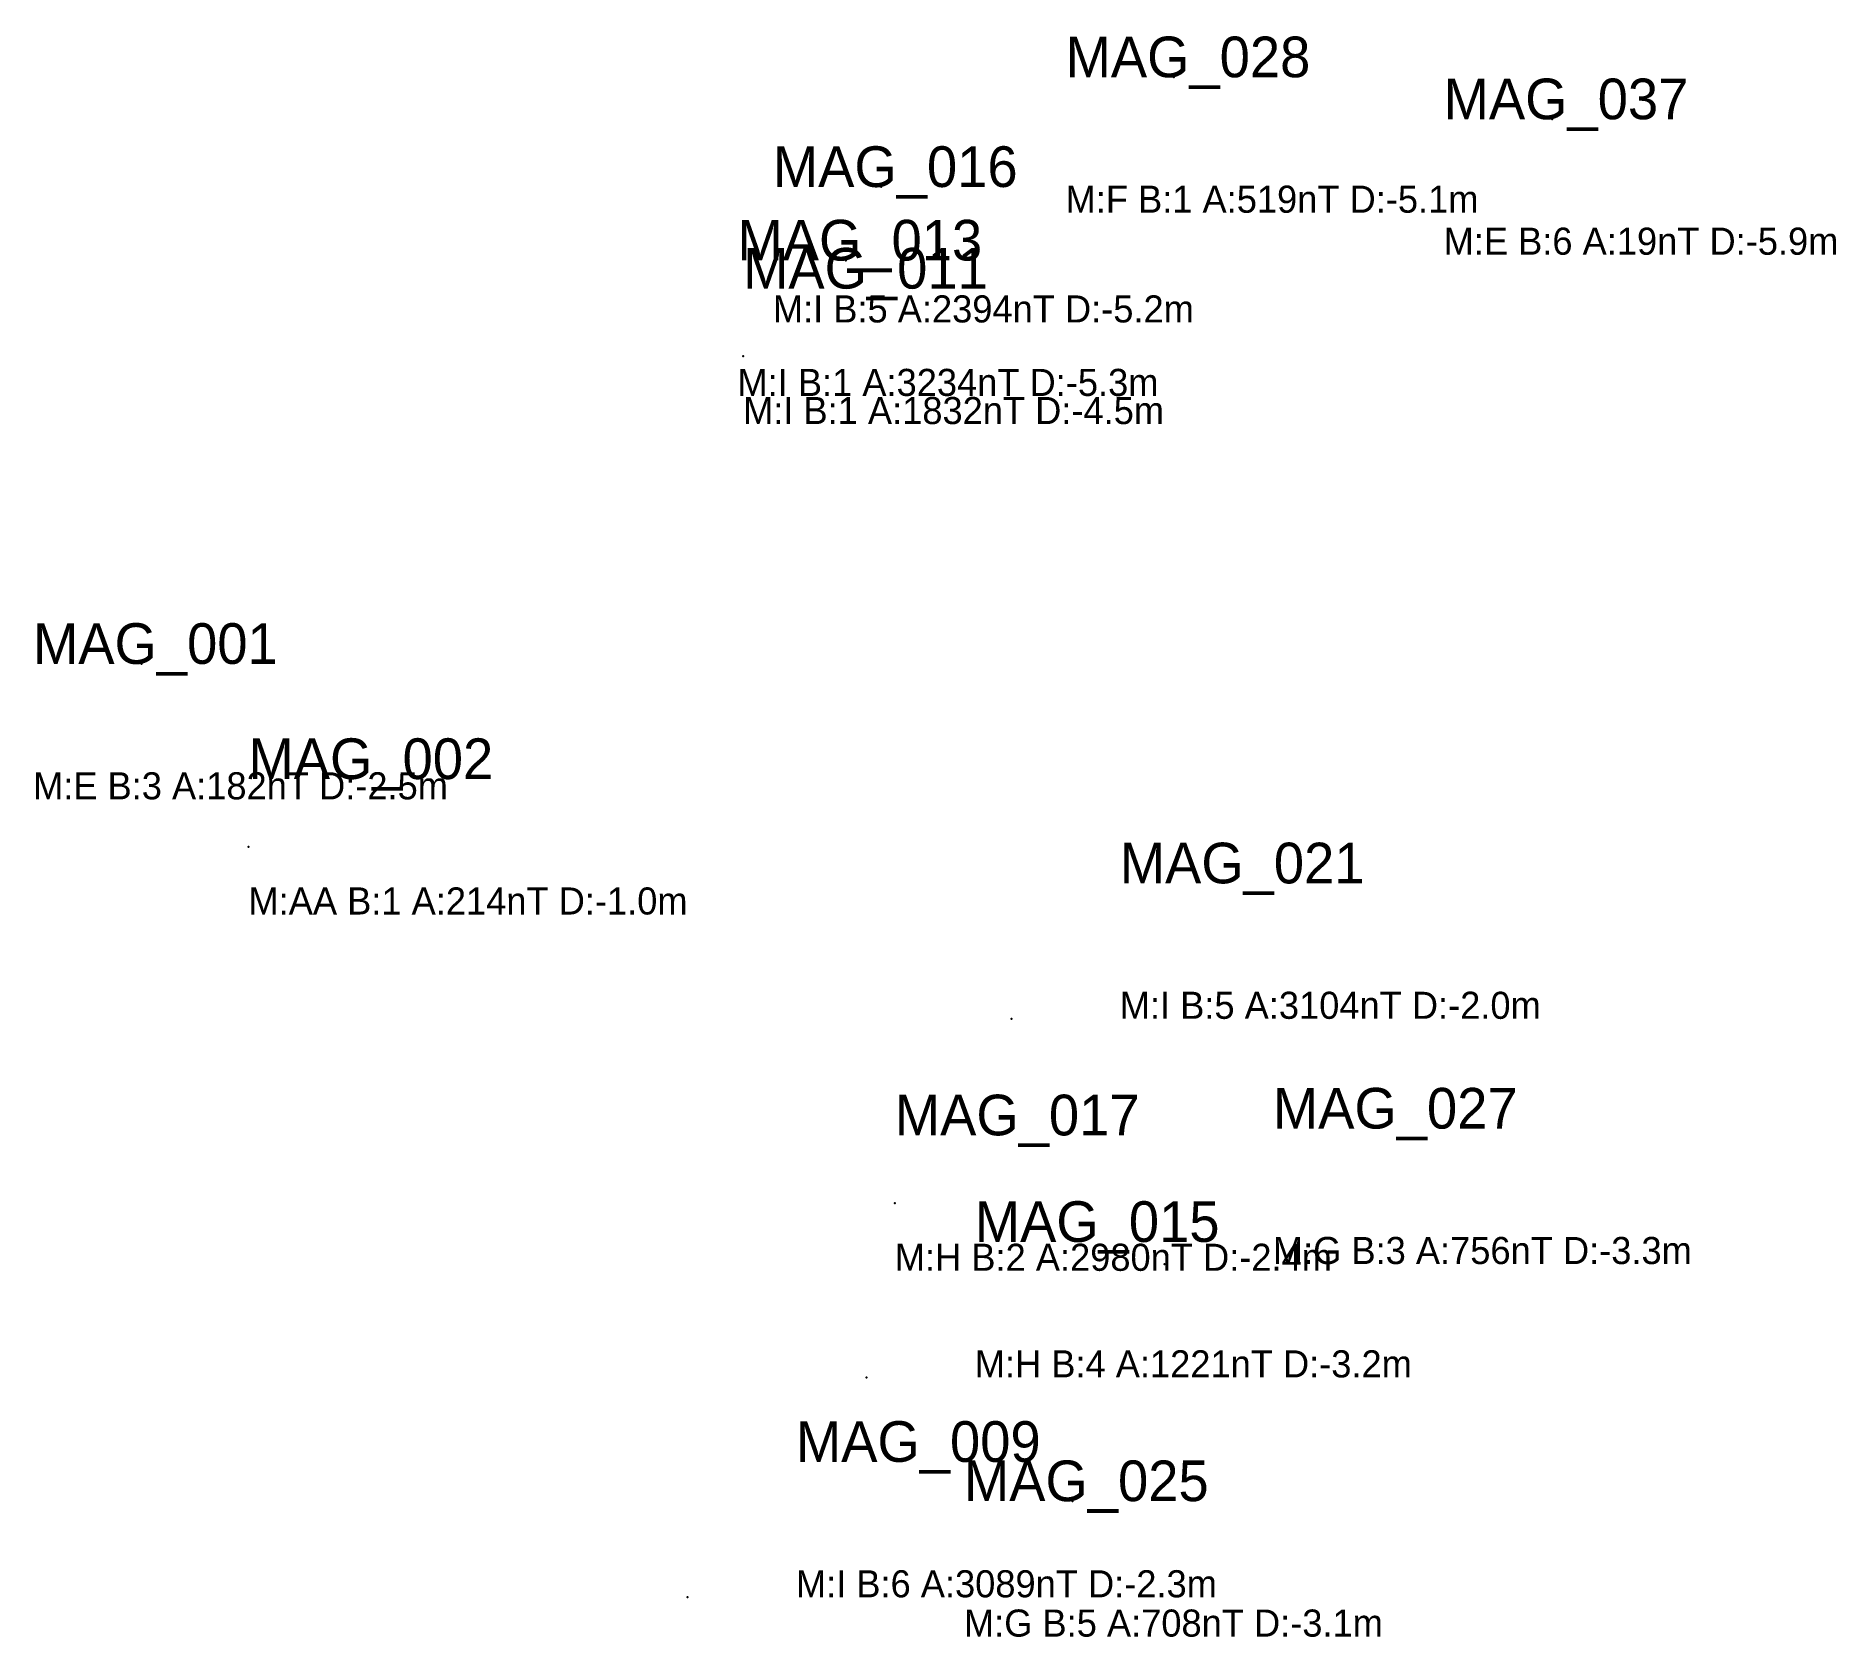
# Model space of a CAD drawing. Extents: x 536269 to 537717, y 710316 to 710987.
# Drawn here: x 536269 to 536401.9, y 710868.5 to 710986.7 of the extents above; entities that cross this region are included whole.
import ezdxf

# ---------------------------------------------------------------- set-up
doc = ezdxf.new("R2010")
doc.units = 0
for name, color, linetype in [('DEBRIS', 30, 'CONTINUOUS'), ('NAVIGATION_BUOY', 150, 'CONTINUOUS'), ('UNDEFINED_CONSTRUCTION', 5, 'CONTINUOUS'), ('UNDEFINED_OBJECTS', 6, 'CONTINUOUS')]:
    doc.layers.add(name, color=color, linetype=linetype)

msp = doc.modelspace()

# ---------------------------------------------------------------- texts
at = {"layer": 'DEBRIS'}
for s, height, p in [('MAG_037', 3, (536372.913, 710980.525)), ('M:E B:6 A:19nT D:-5.9m', 2, (536372.913, 710970.525)), ('MAG_001', 3, (536268.813, 710940.325)), ('MAG_002', 3, (536284.713, 710931.825)), ('M:E B:3 A:182nT D:-2.5m', 2, (536268.813, 710930.325)), ('M:AA B:1 A:214nT D:-1.0m', 2, (536284.713, 710921.825))]:
    msp.add_text(s, height=height, dxfattribs=at).set_placement(p)
at = {"layer": 'NAVIGATION_BUOY'}
for s, height, p in [('MAG_028', 3, (536345.013, 710983.625)), ('M:F B:1 A:519nT D:-5.1m', 2, (536345.013, 710973.625))]:
    msp.add_text(s, height=height, dxfattribs=at).set_placement(p)
at = {"layer": 'UNDEFINED_CONSTRUCTION'}
for s, height, p in [('MAG_021', 3, (536349.013, 710924.125)), ('M:I B:5 A:3104nT D:-2.0m', 2, (536349.013, 710914.125)), ('MAG_017', 3, (536332.413, 710905.525)), ('MAG_027', 3, (536360.313, 710906.025)), ('MAG_015', 3, (536338.313, 710897.658)), ('M:G B:3 A:756nT D:-3.3m', 2, (536360.313, 710896.025)), ('M:H B:2 A:2980nT D:-2.4m', 2, (536332.413, 710895.525)), ('M:H B:4 A:1221nT D:-3.2m', 2, (536338.313, 710887.658)), ('MAG_009', 3, (536325.113, 710881.425)), ('MAG_025', 3, (536337.513, 710878.525)), ('M:I B:6 A:3089nT D:-2.3m', 2, (536325.113, 710871.425)), ('M:G B:5 A:708nT D:-3.1m', 2, (536337.513, 710868.525))]:
    msp.add_text(s, height=height, dxfattribs=at).set_placement(p)
at = {"layer": 'UNDEFINED_OBJECTS'}
for s, height, p in [('MAG_016', 3, (536323.413, 710975.525)), ('MAG_013', 3, (536320.8, 710970.1)), ('MAG_011', 3, (536321.213, 710968.025)), ('M:I B:5 A:2394nT D:-5.2m', 2, (536323.413, 710965.525)), ('M:I B:1 A:3234nT D:-5.3m', 2, (536320.8, 710960.1)), ('M:I B:1 A:1832nT D:-4.5m', 2, (536321.213, 710958.025))]:
    msp.add_text(s, height=height, dxfattribs=at).set_placement(p)

# ---------------------------------------------------------------- linework, layer by layer
at = {"layer": 'DEBRIS'}
for p in [(536380.913, 710980.525), (536276.813, 710940.325), (536284.713, 710926.825)]:
    msp.add_point(p, dxfattribs=at)
at = {"layer": 'NAVIGATION_BUOY'}
msp.add_point((536353.013, 710983.625), dxfattribs=at)
at = {"layer": 'UNDEFINED_CONSTRUCTION'}
for p in [(536341.013, 710914.125), (536332.413, 710900.525), (536352.313, 710896.025), (536330.313, 710887.658), (536345.513, 710878.525), (536317.113, 710871.425)]:
    msp.add_point(p, dxfattribs=at)
at = {"layer": 'UNDEFINED_OBJECTS'}
for p in [(536331.413, 710975.525), (536328.8, 710970.1), (536321.213, 710963.025)]:
    msp.add_point(p, dxfattribs=at)

msp.set_redraw_order([(e.dxf.handle, doc.entitydb.next_handle()) for e in msp.query("TEXT MTEXT ATTDEF DIMENSION ARC_DIMENSION")])  # texts and dimensions are drawn at this point

doc.saveas('drawing.dxf')
